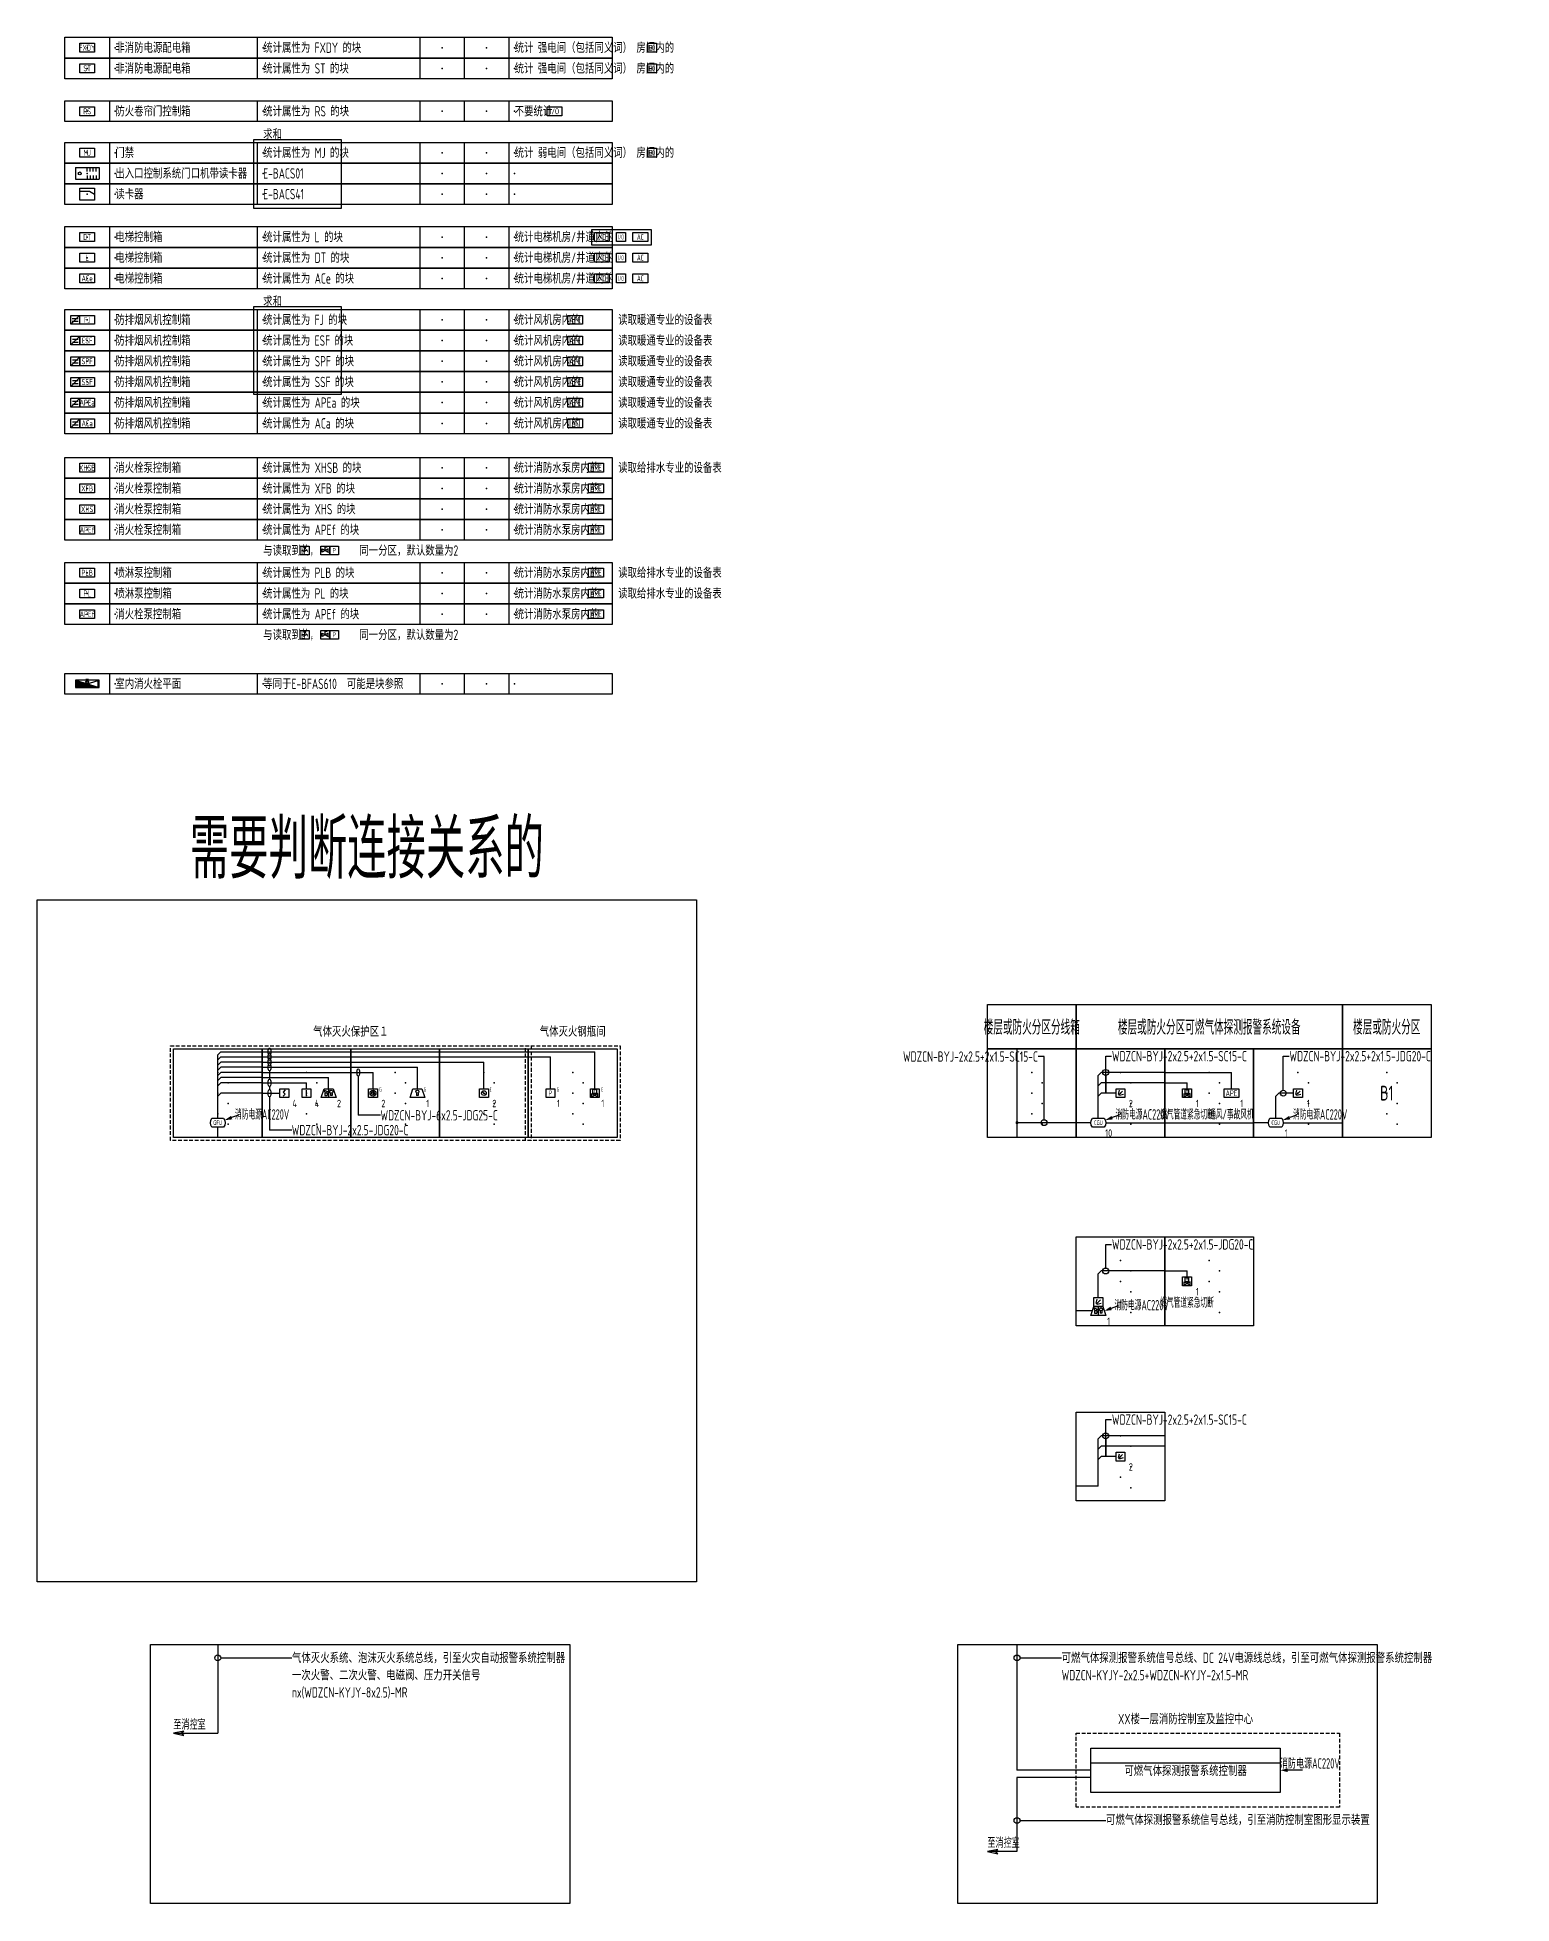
# Model space of a CAD drawing. Header units: millimetres. Extents: x -610917 to 349982, y -134386 to 298175.
# Drawn here: x 79237 to 129080, y 122281 to 185374 of the extents above; entities that cross this region are included whole.
import ezdxf
from ezdxf import colors
from ezdxf.entities.mleader import LeaderData, LeaderLine
from ezdxf.enums import TextEntityAlignment as Align
from ezdxf.math import Vec2, Vec3

# ---------------------------------------------------------------- set-up
doc = ezdxf.new("R2010")
doc.units = ezdxf.units.MM
doc.header["$LTSCALE"] = 500
doc.header["$MEASUREMENT"] = 0
doc.linetypes.add('HIDDEN', pattern=[0.375, 0.25, -0.125])
doc.layers.get('0').update_dxf_attribs({"linetype": 'CONTINUOUS'})
doc.layers.get('DEFPOINTS').update_dxf_attribs({"linetype": 'CONTINUOUS'})
for name, color, linetype in [('E-ACS-DEVC', 3, 'CONTINUOUS'), ('E-FAS-DEVC', 3, 'CONTINUOUS'), ('E-FAS-WIRE', 4, 'CONTINUOUS'), ('E-POWR-EQPM', 3, 'CONTINUOUS'), ('E-REQU-DIMS', 30, 'CONTINUOUS'), ('E-UNIV-DIAG', 2, 'CONTINUOUS'), ('E-UNIV-DIAG2', 2, 'HIDDEN'), ('E-UNIV-EL', 140, 'CONTINUOUS'), ('E-UNIV-NOTE', 6, 'CONTINUOUS'), ('W-FRPT-HYDT', 140, 'CONTINUOUS'), ('说明', 7, 'CONTINUOUS')]:
    doc.layers.add(name, color=color, linetype=linetype)
doc.styles.add('TH-STYLE3', font='tssdeng.shx', dxfattribs={"width": 0.7, "bigfont": 'tssdchn.shx'})

msp = doc.modelspace()

# ---------------------------------------------------------------- texts
at = {"layer": 'E-UNIV-NOTE', "style": 'TH-STYLE3'}
for s, width, p in [('非消防电源配电箱', 0.7, (81872, 185024)), ('统计属性为 FXDY 的块', 0.7, (86872, 185024)), ('统计 强电间（包括同义词） 房间内的', 0.7, (95372, 185024)), ('非消防电源配电箱', 0.7, (81872, 184324)), ('统计属性为 ST 的块', 0.7, (86872, 184324)), ('统计 强电间（包括同义词） 房间内的', 0.7, (95372, 184324)), ('防火卷帘门控制箱', 0.7, (81872, 182874)), ('统计属性为 RS 的块', 0.7, (86872, 182874)), ('不要统计', 0.7, (95372, 182874)), ('门禁', 0.7, (81872, 181474)), ('统计属性为 MJ 的块', 0.7, (86872, 181474)), ('统计 弱电间（包括同义词） 房间内的', 0.7, (95372, 181474)), ('出入口控制系统门口机带读卡器', 0.7, (81872, 180774)), ('E-BACS01', 0.7, (86872, 180774)), ('E-BACS41', 0.7, (86872, 180074)), ('电梯控制箱', 0.7, (81872, 178624)), ('统计属性为 L 的块', 0.7, (86872, 178624)), ('统计电梯机房/井道内的', 0.7, (95372, 178624)), ('电梯控制箱', 0.7, (81872, 177924)), ('统计属性为 DT 的块', 0.7, (86872, 177924)), ('统计电梯机房/井道内的', 0.7, (95372, 177924)), ('电梯控制箱', 0.7, (81872, 177224)), ('统计属性为 ACe 的块', 0.7, (86872, 177224)), ('统计电梯机房/井道内的', 0.7, (95372, 177224)), ('防排烟风机控制箱', 0.7, (81872, 175824)), ('统计属性为 FJ 的块', 0.7, (86872, 175824)), ('统计风机房内的', 0.7, (95372, 175824)), ('读取暖通专业的设备表', 0.7, (98872, 175824)), ('防排烟风机控制箱', 0.7, (81872, 175124)), ('统计属性为 ESF 的块', 0.7, (86872, 175124)), ('统计风机房内的', 0.7, (95372, 175124)), ('读取暖通专业的设备表', 0.7, (98872, 175124)), ('防排烟风机控制箱', 0.7, (81872, 174424)), ('统计属性为 SPF 的块', 0.7, (86872, 174424)), ('统计风机房内的', 0.7, (95372, 174424)), ('读取暖通专业的设备表', 0.7, (98872, 174424)), ('防排烟风机控制箱', 0.7, (81872, 173724)), ('统计属性为 SSF 的块', 0.7, (86872, 173724)), ('统计风机房内的', 0.7, (95372, 173724)), ('读取暖通专业的设备表', 0.7, (98872, 173724)), ('防排烟风机控制箱', 0.7, (81872, 173024)), ('统计属性为 APEa 的块', 0.7, (86872, 173024)), ('统计风机房内的', 0.7, (95372, 173024)), ('读取暖通专业的设备表', 0.7, (98872, 173024)), ('防排烟风机控制箱', 0.7, (81872, 172324)), ('统计属性为 ACa 的块', 0.7, (86872, 172324)), ('统计风机房内的', 0.7, (95372, 172324)), ('读取暖通专业的设备表', 0.7, (98872, 172324)), ('消火栓泵控制箱', 0.7, (81872, 170824)), ('统计属性为 XHSB 的块', 0.7, (86872, 170824)), ('统计消防水泵房内的', 0.7, (95372, 170824)), ('读取给排水专业的设备表', 0.7, (98872, 170824)), ('消火栓泵控制箱', 0.7, (81872, 170124)), ('统计属性为 XFB 的块', 0.7, (86872, 170124)), ('统计消防水泵房内的', 0.7, (95372, 170124)), ('消火栓泵控制箱', 0.7, (81872, 169424)), ('统计属性为 XHS 的块', 0.7, (86872, 169424)), ('统计消防水泵房内的', 0.7, (95372, 169424)), ('消火栓泵控制箱', 0.7, (81872, 168724)), ('统计属性为 APEf 的块', 0.7, (86872, 168724)), ('统计消防水泵房内的', 0.7, (95372, 168724)), ('与读取到的    、     同一分区，默认数量为2', 0.7, (86872, 168024)), ('喷淋泵控制箱', 0.7, (81872, 167274)), ('统计属性为 PLB 的块', 0.7, (86872, 167274)), ('统计消防水泵房内的', 0.7, (95372, 167274)), ('读取给排水专业的设备表', 0.7, (98872, 167274)), ('喷淋泵控制箱', 0.7, (81872, 166574)), ('统计属性为 PL 的块', 0.7, (86872, 166574)), ('统计消防水泵房内的', 0.7, (95372, 166574)), ('读取给排水专业的设备表', 0.7, (98872, 166574)), ('消火栓泵控制箱', 0.7, (81872, 165874)), ('统计属性为 APEf 的块', 0.7, (86872, 165874)), ('统计消防水泵房内的', 0.7, (95372, 165874)), ('与读取到的    、     同一分区，默认数量为2', 0.7, (86872, 165174)), ('室内消火栓平面', 0.7, (81872, 163518)), ('等同于E-BFAS610', 0.7, (86872, 163518)), ('可能是块参照', 0.7, (89700, 163518)), ('WDZCN-BYJ-6x2.5-JDG25-C', 0.7, (90836, 148932)), ('WDZCN-BYJ-2x2.5-JDG20-C', 0.7, (87836, 148432)), ('至消控室', 0.6, (83836, 128341)), ('至消控室', 0.6, (111356, 124341))]:
    msp.add_text(s, height=350, dxfattribs=dict(at, width=width)).set_placement(p, align=Align.MIDDLE_LEFT)
at = {"layer": 'E-UNIV-NOTE', "linetype": 'Continuous', "style": 'TH-STYLE3', "width": 0.7}
msp.add_text('读卡器', height=350, dxfattribs=at).set_placement((81872, 180074), align=Align.MIDDLE_LEFT)
at = {"layer": 'E-UNIV-NOTE', "style": 'TH-STYLE3'}
for s, height, width, p in [('需要判断连接关系的', 2000, 0.7, (90380, 158037)), ('楼层或防火分区分线箱', 500, 0.5, (112856, 151932)), ('楼层或防火分区可燃气体探测报警系统设备', 500, 0.5, (118856, 151932)), ('楼层或防火分区', 500, 0.5, (124856, 151932)), ('B1', 500, 0.7, (124856, 149682)), ('消防电源AC220V', 350, 0.5, (86836, 148982)), ('4', 250, 0.7, (87936, 149332)), ('4', 250, 0.7, (88686, 149332)), ('2', 250, 0.7, (89436, 149332)), ('2', 250, 0.7, (90936, 149332)), ('1', 250, 0.7, (92436, 149332)), ('2', 250, 0.7, (94686, 149332)), ('1', 250, 0.7, (96855, 149332)), ('1', 250, 0.7, (98355, 149332)), ('消防电源AC220V', 350, 0.5, (116606, 148982)), ('2', 250, 0.7, (116206, 149332)), ('燃气管道紧急切断', 350, 0.5, (118106, 148982)), ('1', 250, 0.7, (118456, 149332)), ('通风/事故风机', 350, 0.5, (119606, 148982)), ('1', 250, 0.7, (119956, 149332)), ('消防电源AC220V', 350, 0.5, (122606, 148982)), ('1', 250, 0.7, (122206, 149332)), ('10', 250, 0.7, (115456, 148332)), ('1', 250, 0.7, (121456, 148332)), ('消防电源AC220V', 350, 0.5, (116571, 142534)), ('燃气管道紧急切断', 350, 0.5, (118106, 142619)), ('1', 250, 0.7, (118456, 142969)), ('1', 250, 0.7, (115456, 141969)), ('2', 250, 0.7, (116206, 137044)), ('可燃气体探测报警系统控制器', 350, 0.7, (118056, 126791)), ('消防电源AC220V', 350, 0.6, (122256, 127041))]:
    msp.add_text(s, height=height, dxfattribs=dict(at, width=width)).set_placement(p, align=Align.MIDDLE)
at = {"layer": 'E-UNIV-NOTE', "style": 'TH-STYLE3', "width": 0.7}
for s, p in [('气体灭火保护区１', (89836, 151782)), ('气体灭火钢瓶间', (97336, 151782)), ('XX楼一层消防控制室及监控中心', (118056, 128541))]:
    msp.add_text(s, height=350, rotation=360, dxfattribs=at).set_placement(p, align=Align.MIDDLE)
at = {"layer": '说明', "color": 1, "style": 'TH-STYLE3', "width": 0.7}
for p in [(86872, 182094), (86872, 176444)]:
    msp.add_text('求和', height=350, dxfattribs=at).set_placement(p, align=Align.MIDDLE_LEFT)

# ---------------------------------------------------------------- blocks, each defined once
blk = doc.blocks.new('_DotBlank')
at = {"color": 0, "linetype": 'ByBlock', "lineweight": -2}
blk.add_line((-0.5, 0), (-1, 0), dxfattribs=at)
blk.add_circle((0, 0), 0.5, dxfattribs=at)
blk = doc.blocks.new('E-ES01')
blk.add_lwpolyline([(0, 3000), (3000, 3000), (3000, 0), (0, 0)], close=True)
for p in [(1500, 2200), (1500, 1500), (1850, 1850), (1500, 800), (1850, 1150), (1850, 450)]:
    blk.add_point(p)
blk = doc.blocks.new('E-BFAS110')
blk.add_lwpolyline([(-1.5, -1.5), (-1.5, 1.5), (1.5, 1.5), (1.5, -1.5)], close=True)
at = {"layer": 'E-UNIV-EL'}
blk.add_lwpolyline([(0.35, 1.06), (-0.35, 0.35), (0.35, -0.35), (-0.35, -1.06)], dxfattribs=at)
blk = doc.blocks.new('E-BFAS120')
blk.add_lwpolyline([(-1.5, -1.5), (-1.5, 1.5), (1.5, 1.5), (1.5, -1.5)], close=True)
at = {"layer": 'E-UNIV-EL'}
blk.add_line((0, -1), (0, 1), dxfattribs=at)
at = {"layer": 'E-UNIV-EL', "const_width": 0.25}
blk.add_lwpolyline([(-0.125, -0.75, 1), (0.125, -0.75, 1)], format="xyb", close=True, dxfattribs=at)
blk = doc.blocks.new('E-BGFS110')
blk.add_lwpolyline([(-2, 1.5), (2, 1.5, -0.333333), (2, -1.5), (-2, -1.5, -0.333333)], format="xyb", close=True)
at = {"layer": 'E-UNIV-EL', "style": 'TH-STYLE3', "width": 0.7}
blk.add_attdef('F', text='', height=1.5, dxfattribs=at).set_placement((0, 0), align=Align.MIDDLE)
blk = doc.blocks.new('E-BGFS210')
blk.add_lwpolyline([(-1.5, -1.5), (-1.5, 1.5), (1.5, 1.5), (1.5, -1.5)], close=True)
at = {"layer": 'E-UNIV-EL'}
blk.add_line((0, 0.625), (0, -0.625), dxfattribs=at)
for radius in [1, 0.5]:
    blk.add_circle((0, 0), radius, dxfattribs=at)
at = {"layer": 'E-UNIV-EL', "style": 'TH-STYLE3', "width": 0.5}
blk.add_attdef('F', text='', height=1.5, dxfattribs=at).set_placement((2.5, 1.25), align=Align.MIDDLE)
blk = doc.blocks.new('E-BGFS220')
blk.add_lwpolyline([(-1.5, -1.5), (-1.5, 1.5), (1.5, 1.5), (1.5, -1.5)], close=True)
at = {"layer": 'E-UNIV-EL', "style": 'TH-STYLE3'}
for height, width, p in [(1.7, 0.7, (0, 0)), (1.5, 0.5, (2.5, 1.25))]:
    blk.add_attdef('F', text='', height=height, dxfattribs=dict(at, width=width)).set_placement(p, align=Align.MIDDLE)
blk = doc.blocks.new('E-BFAS330')
blk.add_lwpolyline([(-2.5, -1.5), (-1.5, 1.5), (1.5, 1.5), (2.5, -1.5)], close=True)
at = {"layer": 'E-UNIV-EL'}
for p, q in [((-1.56, 1), (-0.24, 0.6)), ((-1.1, 0), (-1.56, 1)), ((-0.5, 0), (-1.3, 0)), ((-1.3, 0), (-1.3, -0.8)), ((-0.7, 0), (-0.24, 0.6)), ((-0.5, 0), (-0.5, -0.8)), ((0, 1.5), (0, -1.5)), ((0.6, 0.1), (0.6, -0.8)), ((1.2, 0.1), (1.2, -0.8)), ((-1.3, -0.8), (-0.5, -0.8)), ((1.2, -0.8), (0.6, -0.8))]:
    blk.add_line(p, q, dxfattribs=at)
blk.add_circle((0.9, 0.5), 0.5, dxfattribs=at)
blk = doc.blocks.new('E-BGFS310')
blk.add_lwpolyline([(-2.5, -1.5), (-1.5, 1.5), (1.5, 1.5), (2.5, -1.5)], close=True)
at = {"layer": 'E-UNIV-EL'}
for p, q in [((-0.3, 0.1), (-0.3, -0.8)), ((0.3, 0.1), (0.3, -0.8)), ((0.3, -0.8), (-0.3, -0.8))]:
    blk.add_line(p, q, dxfattribs=at)
blk.add_circle((0, 0.5), 0.5, dxfattribs=at)
at = {"layer": 'E-UNIV-EL', "style": 'TH-STYLE3', "width": 0.5}
blk.add_attdef('F', text='', height=1.5, dxfattribs=at).set_placement((2.5, 1.25), align=Align.MIDDLE)
blk = doc.blocks.new('E-BFAS730')
blk.add_lwpolyline([(-1.5, -1.5), (-1.5, 1.5), (1.5, 1.5), (1.5, -1.5)], close=True)
at = {"layer": 'E-UNIV-EL'}
blk.add_line((-0.71, 0.71), (0.71, -0.71), dxfattribs=at)
blk.add_circle((0, 0), 0.8, dxfattribs=at)
at = {"layer": 'E-UNIV-EL', "style": 'TH-STYLE3', "width": 0.5}
blk.add_attdef('F', text='', height=1.5, dxfattribs=at).set_placement((2.25, 1.25), align=Align.MIDDLE)
blk = doc.blocks.new('E-BGFS410')
blk.add_lwpolyline([(-1.5, -1.5), (-1.5, 1.5), (1.5, 1.5), (1.5, -1.5)], close=True)
at = {"layer": 'E-UNIV-EL'}
for p, q in [((-0.65, 1.3), (0.65, 1.3)), ((-0.65, 0), (-0.65, 1.3)), ((-0.65, 0), (0.65, 0)), ((0, 0), (0, -0.7)), ((0.65, 0), (0.65, 1.3))]:
    blk.add_line(p, q, dxfattribs=at)
blk.add_lwpolyline([(1, -1.28), (1, -0.12), (-1, -1.28), (-1, -0.12)], close=True, dxfattribs=at)
at = {"layer": 'E-UNIV-EL', "style": 'TH-STYLE3'}
for height, width, p in [(1, 0.7, (0, 0.65)), (1.5, 0.5, (2.5, 1.25))]:
    blk.add_attdef('F', text='', height=height, dxfattribs=dict(at, width=width)).set_placement(p, align=Align.MIDDLE)
blk = doc.blocks.new('E-BKTS2')
for p, q in [((0, 0), (185, 0)), ((0, -7), (0, 0)), ((185, 0), (185, -7)), ((185, -7), (0, -7))]:
    blk.add_line(p, q)
at = {"linetype": 'Continuous'}
for p, q in [((15, 0), (15, -7)), ((65, 0), (65, -7)), ((120, 0), (120, -7)), ((135, 0), (135, -7)), ((150, 0), (150, -7))]:
    blk.add_line(p, q, dxfattribs=at)
for p in [(7.5, -3.5), (17, -3.5), (67, -3.5), (127.5, -3.5), (142.5, -3.5), (152, -3.5)]:
    blk.add_point(p, dxfattribs=at)
blk = doc.blocks.new('E-BFAS810')
blk.add_lwpolyline([(-2.5, -1.5), (-2.5, 1.5), (2.5, 1.5), (2.5, -1.5)], close=True)
at = {"layer": 'E-UNIV-EL', "style": 'TH-STYLE3', "width": 0.7}
blk.add_attdef('BOX', text='', height=2, dxfattribs=at).set_placement((0, 0), align=Align.MIDDLE)
blk = doc.blocks.new('E-BDB004')
blk.add_lwpolyline([(-2.5, -1.5), (-2.5, 1.5), (2.5, 1.5), (2.5, -1.5)], close=True)
at = {"layer": 'E-UNIV-EL', "style": 'TH-STYLE3', "width": 0.7}
blk.add_attdef('BOX', text='', height=2, dxfattribs=at).set_placement((0, 0), align=Align.MIDDLE)
blk = doc.blocks.new('E-BFAS520')
blk.add_lwpolyline([(-1.5, -1.5), (-1.5, 1.5), (1.5, 1.5), (1.5, -1.5)], close=True)
at = {"layer": 'E-UNIV-EL', "style": 'TH-STYLE3', "width": 0.5}
blk.add_attdef('F', text='', height=1.7, dxfattribs=at).set_placement((0, 0), align=Align.MIDDLE)
blk = doc.blocks.new('E-BFAS011')
blk.add_lwpolyline([(-2.5, -1.5), (-2.5, 1.5), (2.5, 1.5), (2.5, -1.5)], close=True)
at = {"layer": 'E-UNIV-EL', "style": 'TH-STYLE3', "width": 0.7}
blk.add_attdef('F', text='', height=2, dxfattribs=at).set_placement((0, 0), align=Align.MIDDLE)
blk = doc.blocks.new('E-BDB012')
blk.add_lwpolyline([(-2.5, -1.5), (-2.5, 1.5), (2.5, 1.5), (2.5, -1.5)], close=True)
at = {"layer": 'E-UNIV-EL', "style": 'TH-STYLE3', "width": 0.6}
blk.add_attdef('BOX', text='', height=2, dxfattribs=at).set_placement((0, 0), align=Align.MIDDLE)
blk = doc.blocks.new('E-BFAS630-2')
blk.add_lwpolyline([(-1.5, -1.51), (-1.5, 1.49), (1.5, 1.49), (1.5, -1.51)], close=True)
at = {"layer": 'E-UNIV-EL'}
for p, q in [((0, 0.7), (0, 0.5)), ((0, 0.4), (0, 0.25)), ((0, 0.15), (0, 0)), ((0.2, 1.07), (0.45, 1.07)), ((-1, -0.01), (-0.5, -0.01)), ((0, -0.1), (0, -0.3))]:
    blk.add_line(p, q, dxfattribs=at)
blk.add_lwpolyline([(0, 1.45, -0.533333), (0, 0.7, -0.533333)], format="xyb", close=True, dxfattribs=at)
blk.add_lwpolyline([(1, -0.01), (0.5, -0.01), (-0.5, -0.59)], dxfattribs=at)
at = {"layer": 'E-UNIV-EL', "style": 'TH-STYLE3', "width": 0.5}
blk.add_attdef('F', text='', height=1.5, dxfattribs=at).set_placement((2.5, -1.26), align=Align.MIDDLE)
blk = doc.blocks.new('E-BFAS620')
blk.add_lwpolyline([(-1.5, -1.5), (-1.5, 1.5), (1.5, 1.5), (1.5, -1.5)], close=True)
at = {"layer": 'E-UNIV-EL', "style": 'TH-STYLE3', "width": 0.7}
blk.add_attdef('F', text='', height=1.7, dxfattribs=at).set_placement((0, 0), align=Align.MIDDLE)
blk = doc.blocks.new('E-BFAS621-2')
blk.add_lwpolyline([(-1.5, -1.5), (-1.5, 1.5), (1.5, 1.5), (1.5, -1.5)], close=True)
at = {"layer": 'E-UNIV-EL'}
for p in [(0, 0), (0.58, 1.15)]:
    blk.add_line(p, (0, 1.15), dxfattribs=at)
blk.add_lwpolyline([(1, -0.58), (1, 0.58), (-1, -0.58), (-1, 0.58)], close=True, dxfattribs=at)
blk = doc.blocks.new('E-BFAS522')
blk.add_lwpolyline([(-1.5, -1.5), (-1.5, 1.5), (1.5, 1.5), (1.5, -1.5)], close=True)
at = {"layer": 'E-UNIV-EL'}
for p, q in [((-1.5, -1.5), (1.5, 1.5)), ((-1, 0.5), (1, 0.5)), ((-1, -0.5), (1, -0.5))]:
    blk.add_line(p, q, dxfattribs=at)
blk = doc.blocks.new('*U496')
blk.add_hatch(color=256).paths.add_polyline_path([(0, 0), (750, 0), (0, 240)])
for p, q in [((0, 240), (0, 0)), ((750, 240), (0, 240)), ((0, 0), (750, 0)), ((325, 277), (425, 277)), ((375, 190), (375, 277)), ((750, 0), (750, 240))]:
    blk.add_line(p, q)
blk.add_circle((375, 190), 50)
at = {"layer": 'DEFPOINTS', "color": 231}
for p, q in [((-25, 240), (-25, 0)), ((775, 240), (-25, 240)), ((-25, 240), (775, 0)), ((-25, 0), (775, 240)), ((-25, 0), (775, 0)), ((775, 0), (775, 240))]:
    blk.add_line(p, q, dxfattribs=at)
blk = doc.blocks.new('E-BACS01')
for p, q in [((-4, 2), (-4, -2)), ((-4, 2), (4, 2)), ((4, 2), (4, -2)), ((-4, -2), (4, -2))]:
    blk.add_line(p, q)
at = {"layer": 'E-UNIV-EL'}
for p, q in [((0, 1), (0, 2)), ((0, 0.67), (0, 2)), ((1, 0.67), (1, 2)), ((2, 0.67), (2, 2)), ((3, 0.67), (3, 2)), ((0, -0.67), (0, -2)), ((0, -1), (0, -2)), ((1, -0.67), (1, -2)), ((2, -0.67), (2, -2)), ((3, -0.67), (3, -2))]:
    blk.add_line(p, q, dxfattribs=at)
blk.add_circle((-2.5, 0), 0.5, dxfattribs=at)
blk = doc.blocks.new('E-BACS41')
blk.add_lwpolyline([(-2.5, 2), (2.5, 2), (2.5, -2), (-2.5, -2)], close=True)
at = {"layer": 'E-UNIV-EL'}
for p, q in [((-2.5, 1), (0.77, 1)), ((0.77, 1), (2.5, 0))]:
    blk.add_line(p, q, dxfattribs=at)
blk = doc.blocks.new('E-BCGS110')
blk.add_lwpolyline([(-2, 1.5), (2, 1.5, -0.333333), (2, -1.5), (-2, -1.5, -0.333333)], format="xyb", close=True)
at = {"layer": 'E-UNIV-EL', "style": 'TH-STYLE3', "width": 0.7}
blk.add_attdef('F', text='', height=1.5, dxfattribs=at).set_placement((0, 0), align=Align.MIDDLE)
blk = doc.blocks.new('E-BCGS210')
blk.add_lwpolyline([(-1.5, -1.5), (-1.5, 1.5), (1.5, 1.5), (1.5, -1.5)], close=True)
at = {"layer": 'E-UNIV-EL'}
for p, q in [((-0.71, -0.35), (-0.35, 0.97)), ((-0.71, -0.71), (0.71, 0.71)), ((-0.35, -0.71), (0.97, -0.35))]:
    blk.add_line(p, q, dxfattribs=at)
at = {"layer": 'E-UNIV-EL', "const_width": 0.25}
blk.add_lwpolyline([(-0.62, -0.44, 1), (-0.44, -0.62, 1)], format="xyb", close=True, dxfattribs=at)
blk = doc.blocks.new('E-BFAS621-3')
blk.add_lwpolyline([(-1.5, -1.5), (-1.5, 1.5), (1.5, 1.5), (1.5, -1.5)], close=True)
at = {"layer": 'E-UNIV-EL'}
for p, q in [((-0.65, 1.3), (0.65, 1.3)), ((-0.65, 0), (-0.65, 1.3)), ((-0.65, 0), (0.65, 0)), ((0, 0), (0, -0.7)), ((0.65, 0), (0.65, 1.3))]:
    blk.add_line(p, q, dxfattribs=at)
blk.add_lwpolyline([(1, -1.28), (1, -0.12), (-1, -1.28), (-1, -0.12)], close=True, dxfattribs=at)
at = {"layer": 'E-UNIV-EL', "style": 'TH-STYLE3', "width": 0.7}
blk.add_attdef('F', text='', height=1, dxfattribs=at).set_placement((0, 0.65), align=Align.MIDDLE)
blk = doc.blocks.new('E-BCGS215')
for points in [[(-2.5, -3), (-1.5, 0), (1.5, 0), (2.5, -3)], [(-1.5, 0), (-1.5, 3), (1.5, 3), (1.5, 0)]]:
    blk.add_lwpolyline(points, close=True)
at = {"layer": 'E-UNIV-EL'}
for p, q in [((-0.71, 1.15), (-0.35, 2.47)), ((-0.71, 0.79), (0.71, 2.21)), ((-0.35, 0.79), (0.97, 1.15)), ((0, 0), (0, -3)), ((-1.56, -0.5), (-0.24, -0.9)), ((-1.1, -1.5), (-1.56, -0.5)), ((-0.5, -1.5), (-1.3, -1.5)), ((-1.3, -1.5), (-1.3, -2.3)), ((-1.3, -2.3), (-0.5, -2.3)), ((-0.7, -1.5), (-0.24, -0.9)), ((-0.5, -1.5), (-0.5, -2.3)), ((0.6, -1.4), (0.6, -2.3)), ((1.2, -2.3), (0.6, -2.3)), ((1.2, -1.4), (1.2, -2.3))]:
    blk.add_line(p, q, dxfattribs=at)
at = {"layer": 'E-UNIV-EL', "const_width": 0.25}
blk.add_lwpolyline([(-0.62, 1.06, 1), (-0.44, 0.88, 1)], format="xyb", close=True, dxfattribs=at)
at = {"layer": 'E-UNIV-EL'}
blk.add_circle((0.9, -1), 0.5, dxfattribs=at)

# ---------------------------------------------------------------- linework, layer by layer
at = {"layer": 'E-FAS-DEVC'}
for p, q in [((86041, 148939), (85806, 148853)), ((115811, 148939), (115576, 148853)), ((121811, 148939), (121576, 148853)), ((115776, 142490), (115541, 142405)), ((114856, 127041), (121256, 127041)), ((122006, 126791), (121506, 126791))]:
    msp.add_line(p, q, dxfattribs=at)
for points in [[(85806, 148853, 125, 0, 0), (85571, 148768, 0, 0, 0)], [(115576, 148853, 125, 0, 0), (115341, 148768, 0, 0, 0)], [(121576, 148853, 125, 0, 0), (121341, 148768, 0, 0, 0)], [(115541, 142405, 125, 0, 0), (115306, 142319, 0, 0, 0)], [(121506, 126791, 125, 0, 0), (121256, 126791, 0, 0, 0)]]:
    msp.add_lwpolyline(points, format="xyseb", dxfattribs=at)
msp.add_lwpolyline([(114856, 126041), (114856, 127541), (121256, 127541), (121256, 126041)], close=True, dxfattribs=at)
at = {"layer": 'E-FAS-WIRE'}
for p, q in [((85336, 150982), (85436, 151082)), ((85336, 149582), (85336, 150982)), ((85336, 150807), (85436, 150907)), ((85436, 151082), (86836, 151082)), ((85436, 150907), (86836, 150907)), ((86836, 151082), (89836, 151082)), ((86836, 150907), (89836, 150907)), ((89836, 151082), (92836, 151082)), ((89836, 150907), (92836, 150907)), ((92836, 151082), (95836, 151082)), ((92836, 150907), (95836, 150907)), ((95836, 151082), (98086, 151082)), ((95836, 150907), (96586, 150907)), ((96586, 149832), (96586, 150907)), ((98086, 149832), (98086, 151082)), ((112356, 151182), (112356, 148182)), ((85336, 150632), (85436, 150732)), ((85336, 150457), (85436, 150557)), ((85336, 150282), (85436, 150382)), ((85336, 150107), (85436, 150207)), ((86836, 150732), (85436, 150732)), ((86836, 150557), (85436, 150557)), ((86836, 150382), (85436, 150382)), ((86836, 150207), (85436, 150207)), ((86836, 150732), (89836, 150732)), ((86836, 150557), (89836, 150557)), ((86836, 150382), (89836, 150382)), ((86836, 150207), (89086, 150207)), ((89086, 149832), (89086, 150207)), ((89836, 150732), (92836, 150732)), ((89836, 150557), (92086, 150557)), ((89836, 150382), (90586, 150382)), ((90586, 149832), (90586, 150382)), ((92086, 149832), (92086, 150557)), ((92836, 150732), (94336, 150732)), ((94336, 149832), (94336, 150732)), ((115206, 150382), (115106, 150282)), ((115106, 149582), (115106, 150282)), ((117356, 150382), (115206, 150382)), ((117356, 150382), (119606, 150382)), ((119606, 149832), (119606, 150382)), ((85336, 149932), (85436, 150032)), ((85336, 149582), (85436, 149682)), ((85336, 148832), (85336, 149582)), ((86836, 150032), (85436, 150032)), ((86836, 149682), (85436, 149682)), ((86836, 150032), (88336, 150032)), ((86836, 149682), (87436, 149682)), ((88336, 149832), (88336, 150032)), ((115106, 149932), (115206, 150032)), ((115106, 149582), (115206, 149682)), ((115106, 148832), (115106, 149582)), ((117356, 150032), (115206, 150032)), ((115706, 149682), (115206, 149682)), ((117356, 150032), (118106, 150032)), ((118106, 149832), (118106, 150032)), ((121106, 149582), (121206, 149682)), ((121106, 148832), (121106, 149582)), ((121706, 149682), (121206, 149682)), ((85336, 148182), (85336, 148532)), ((114356, 148682), (112356, 148682)), ((114856, 148682), (114356, 148682)), ((115356, 148682), (117356, 148682)), ((117356, 148682), (120356, 148682)), ((120856, 148682), (120356, 148682)), ((121356, 148682), (123356, 148682)), ((115106, 143569), (115206, 143669)), ((115106, 142769), (115106, 143569)), ((117356, 143669), (115206, 143669)), ((117356, 143669), (118106, 143669)), ((118106, 143469), (118106, 143669)), ((114906, 142319), (114356, 142319)), ((115206, 138094), (115106, 137994)), ((115106, 137294), (115106, 137994)), ((115106, 137644), (115206, 137744)), ((117356, 138094), (115206, 138094)), ((117356, 137744), (115206, 137744)), ((115106, 137294), (115206, 137394)), ((115106, 136394), (115106, 137294)), ((115706, 137394), (115206, 137394)), ((115106, 136394), (114356, 136394)), ((85336, 131041), (85336, 128041)), ((112356, 131041), (112356, 126791)), ((83836, 128041), (85336, 128041)), ((114856, 126791), (112356, 126791)), ((114856, 126541), (112356, 126541)), ((112356, 126541), (112356, 124041)), ((112356, 124041), (111356, 124041))]:
    msp.add_line(p, q, dxfattribs=at)
at = {"layer": 'E-FAS-WIRE', "const_width": 50}
msp.add_lwpolyline([(112331, 148682, 1), (112381, 148682, 1)], format="xyb", close=True, dxfattribs=at)
at = {"layer": 'E-FAS-WIRE'}
for points in [[(83836, 128041), (84189, 127966), (84089, 128041), (84189, 128116), (83836, 128041)], [(111356, 124041), (111709, 123966), (111609, 124041), (111709, 124116), (111356, 124041)]]:
    msp.add_lwpolyline(points, dxfattribs=at)
at = {"layer": 'E-UNIV-DIAG'}
for points in [[(111356, 152682), (114356, 152682), (114356, 151182), (111356, 151182)], [(114356, 152682), (123356, 152682), (123356, 151182), (114356, 151182)], [(123356, 152682), (126356, 152682), (126356, 151182), (123356, 151182)]]:
    msp.add_lwpolyline(points, close=True, dxfattribs=at)
at = {"layer": 'E-UNIV-DIAG2'}
for points in [[(83736, 148082), (83736, 151282), (95936, 151282), (95936, 148082)], [(95736, 148082), (95736, 151282), (98936, 151282), (98936, 148082)], [(114356, 125541), (114356, 128041), (123256, 128041), (123256, 125541)]]:
    msp.add_lwpolyline(points, close=True, dxfattribs=at)
at = {"layer": 'E-UNIV-NOTE'}
for p, q in [((115356, 150507), (115356, 150932)), ((87086, 150432), (87086, 150157)), ((90086, 150257), (90086, 148932)), ((87086, 149907), (87086, 149807)), ((87086, 149557), (87086, 148432)), ((90836, 148932), (90086, 148932)), ((87836, 148432), (87086, 148432))]:
    msp.add_line(p, q, dxfattribs=at)
for centre in [(87086, 151082), (87086, 150907), (87086, 150732), (87086, 150557), (90086, 150382), (87086, 150032), (87086, 149682)]:
    msp.add_ellipse(centre, major_axis=(0, -125), ratio=0.35, dxfattribs=at)
at = {"layer": '说明', "color": 1}
for points in [[(86561, 181919), (89511, 181919), (89511, 179582), (86561, 179582)], [(86561, 176269), (89511, 176269), (89511, 173301), (86561, 173301)]]:
    msp.add_lwpolyline(points, close=True, dxfattribs=at)
at = {"layer": '说明'}
for points in [[(97985, 178880), (99992, 178880), (99992, 178350), (97985, 178350)], [(79237, 156215), (101522, 156215), (101522, 133156), (79237, 133156)], [(83064, 131041), (97239, 131041), (97239, 122281), (83064, 122281)], [(110359, 131041), (124535, 131041), (124535, 122281), (110359, 122281)]]:
    msp.add_lwpolyline(points, close=True, dxfattribs=at)

# ---------------------------------------------------------------- block references
at = {"layer": 'E-ACS-DEVC', "xscale": 100, "yscale": 100, "zscale": 100}
for name, p in [('E-BACS01', (80922, 180774)), ('E-BACS41', (80922, 180074))]:
    msp.add_blockref(name, p, dxfattribs=at)
at = {"layer": 'E-FAS-DEVC', "xscale": 100, "yscale": 100, "zscale": 100}
for name, p, values in [('E-BFAS810', (80922, 185024), {'BOX': 'FXDY'}), ('E-BFAS520', (100022, 185024), {'F': 'I/O'}), ('E-BFAS810', (80922, 184324), {'BOX': 'ST'}), ('E-BFAS520', (100022, 184324), {'F': 'I/O'}), ('E-BFAS810', (80922, 182874), {'BOX': 'RS'}), ('E-BFAS011', (96722, 182874), {'F': 'I/O'}), ('E-BFAS810', (80922, 181474), {'BOX': 'MJ'}), ('E-BFAS520', (100022, 181474), {'F': 'I/O'}), ('E-BFAS810', (80922, 178624), {'BOX': 'DT'}), ('E-BFAS011', (98322, 178624), {'F': 'I/O'}), ('E-BFAS520', (98972, 178624), {'F': 'I/O'}), ('E-BFAS810', (80922, 177924), {'BOX': 'L'}), ('E-BFAS011', (98322, 177924), {'F': 'I/O'}), ('E-BFAS520', (98972, 177924), {'F': 'I/O'}), ('E-BFAS810', (80922, 177224), {'BOX': 'ACe'}), ('E-BFAS011', (98322, 177224), {'F': 'I/O'}), ('E-BFAS520', (98972, 177224), {'F': 'I/O'}), ('E-BFAS810', (80922, 175824), {'BOX': 'FJ'}), ('E-BFAS810', (80922, 175124), {'BOX': 'ESF'}), ('E-BFAS810', (80922, 174424), {'BOX': 'SPF'}), ('E-BFAS810', (80922, 173724), {'BOX': 'SSF'}), ('E-BFAS810', (80922, 173024), {'BOX': 'APEa'}), ('E-BFAS810', (80922, 172324), {'BOX': 'ACa'}), ('E-BFAS810', (80922, 170824), {'BOX': 'XHSB'}), ('E-BFAS810', (80922, 170124), {'BOX': 'XFB'}), ('E-BFAS810', (80922, 169424), {'BOX': 'XHS'}), ('E-BFAS810', (80922, 168724), {'BOX': 'APEf'}), ('E-BFAS630-2', (88272, 168025), {'F': 'F'}), ('E-BFAS620', (89272, 168024), {'F': 'P'}), ('E-BFAS810', (80922, 167274), {'BOX': 'PLB'}), ('E-BFAS810', (80922, 166574), {'BOX': 'PL'}), ('E-BFAS810', (80922, 165874), {'BOX': 'APEf'}), ('E-BFAS630-2', (88272, 165175), {'F': 'F'}), ('E-BFAS620', (89272, 165174), {'F': 'P'}), ('E-BGFS210', (90586, 149682), {'F': 'G'}), ('E-BGFS310', (92086, 149682), {'F': 'G'}), ('E-BFAS730', (94336, 149682), {'F': 'E'}), ('E-BGFS110', (85336, 148682), {'F': 'GFU'}), ('E-BCGS110', (115106, 148682), {'F': 'CGU'}), ('E-BCGS110', (121106, 148682), {'F': 'CGU'})]:
    msp.add_blockref(name, p, dxfattribs=at).add_auto_attribs(values)
for name, p in [('E-BFAS522', (80515, 175824)), ('E-BFAS522', (80522, 175124)), ('E-BFAS522', (80522, 174424)), ('E-BFAS522', (80522, 173724)), ('E-BFAS522', (80522, 173024)), ('E-BFAS522', (80522, 172324)), ('E-BFAS621-2', (88972, 168024)), ('E-BFAS621-2', (88972, 165174)), ('E-BFAS110', (87586, 149682)), ('E-BFAS120', (88336, 149682)), ('E-BFAS330', (89086, 149682)), ('E-BCGS210', (115856, 149682)), ('E-BCGS210', (121856, 149682)), ('E-BCGS215', (115106, 142469)), ('E-BCGS210', (115856, 137394))]:
    msp.add_blockref(name, p, dxfattribs=at)
at = {"layer": 'E-FAS-DEVC'}
ref = msp.add_blockref('E-BGFS220', (96586, 149682), dxfattribs=dict(at, xscale=100, yscale=100, zscale=100))
ref.add_attrib('F', 'G', dxfattribs={"layer": 'E-UNIV-EL', "height": 150, "style": 'TH-STYLE3', "width": 0.5}).set_placement((96836, 149807), align=Align.MIDDLE)
ref.add_attrib('F', 'P', dxfattribs={"layer": 'E-UNIV-EL', "height": 170, "style": 'TH-STYLE3', "width": 0.7}).set_placement((96586, 149682), align=Align.MIDDLE)
ref = msp.add_blockref('E-BGFS410', (98086, 149682), dxfattribs=dict(at, xscale=100, yscale=100, zscale=100))
ref.add_attrib('F', 'M', dxfattribs={"layer": 'E-UNIV-EL', "height": 100, "style": 'TH-STYLE3', "width": 0.7}).set_placement((98086, 149747), align=Align.MIDDLE)
ref.add_attrib('F', 'G', dxfattribs={"layer": 'E-UNIV-EL', "height": 150, "style": 'TH-STYLE3', "width": 0.5}).set_placement((98336, 149807), align=Align.MIDDLE)
ref = msp.add_blockref('E-BFAS621-3', (118106, 149682), dxfattribs=dict(at, xscale=100, yscale=100, zscale=100))
ref.add_attrib('F', 'M', dxfattribs={"layer": 'E-UNIV-EL', "height": 100, "style": 'TH-STYLE3', "width": 0.7}).set_placement((118106, 149757), align=Align.MIDDLE)
ref = msp.add_blockref('E-BFAS621-3', (118106, 143319), dxfattribs=dict(at, xscale=100, yscale=100, zscale=100))
ref.add_attrib('F', 'M', dxfattribs={"layer": 'E-UNIV-EL', "height": 100, "style": 'TH-STYLE3', "width": 0.7}).set_placement((118106, 143394), align=Align.MIDDLE)
at = {"layer": 'E-POWR-EQPM', "xscale": 100, "yscale": 100, "zscale": 100}
for name, p, values in [('E-BDB012', (99622, 178624), {'BOX': 'AC'}), ('E-BDB012', (99622, 177924), {'BOX': 'AC'}), ('E-BDB012', (99622, 177224), {'BOX': 'AC'}), ('E-BDB004', (97422, 175824), {'BOX': 'APE'}), ('E-BDB004', (97422, 175124), {'BOX': 'APE'}), ('E-BDB004', (97422, 174424), {'BOX': 'APE'}), ('E-BDB004', (97422, 173724), {'BOX': 'APE'}), ('E-BDB004', (97422, 173024), {'BOX': 'APE'}), ('E-BDB004', (97422, 172324), {'BOX': 'AC'}), ('E-BDB004', (98122, 170824), {'BOX': 'APE'}), ('E-BDB004', (98122, 170124), {'BOX': 'APE'}), ('E-BDB004', (98122, 169424), {'BOX': 'APE'}), ('E-BDB004', (98122, 168724), {'BOX': 'APE'}), ('E-BDB004', (98122, 167274), {'BOX': 'APE'}), ('E-BDB004', (98122, 166574), {'BOX': 'APE'}), ('E-BDB004', (98122, 165874), {'BOX': 'APE'}), ('E-BDB004', (119606, 149682), {'BOX': 'APE'})]:
    msp.add_blockref(name, p, dxfattribs=at).add_auto_attribs(values)
at = {"layer": 'E-UNIV-DIAG', "xscale": 100, "yscale": 100, "zscale": 100}
for p in [(80172, 185374), (80172, 184674), (80172, 183224), (80172, 181824), (80172, 181124), (80172, 180424), (80172, 178974), (80172, 178274), (80172, 177574), (80172, 176174), (80172, 175474), (80172, 174774), (80172, 174074), (80172, 173374), (80172, 172674), (80172, 171174), (80172, 170474), (80172, 169774), (80172, 169074), (80172, 167624), (80172, 166924), (80172, 166224), (80172, 163868)]:
    msp.add_blockref('E-BKTS2', p, dxfattribs=at)
at = {"layer": 'E-UNIV-DIAG'}
for p in [(83836, 148182), (86836, 148182), (89836, 148182), (92836, 148182), (95836, 148182), (111356, 148182), (114356, 148182), (117356, 148182), (120356, 148182), (123356, 148182), (114356, 141819), (117356, 141819), (114356, 135894)]:
    msp.add_blockref('E-ES01', p, dxfattribs=at)
at = {"layer": 'W-FRPT-HYDT'}
msp.add_blockref('*U496', (80547, 163398), dxfattribs=at)

msp.set_redraw_order([(e.dxf.handle, doc.entitydb.next_handle()) for e in msp.query("TEXT MTEXT ATTDEF DIMENSION ARC_DIMENSION")])  # texts and dimensions are drawn at this point

# ---------------------------------------------------------------- leaders
at = {"layer": 'E-REQU-DIMS'}
ml = msp.add_multileader_mtext('Standard', dxfattribs=at)
ml.set_content('WDZCN-BYJ-2x2.5+2x1.5-SC15-C', color=6, style='TH-STYLE3')
ml.set_leader_properties()
ml.set_arrow_properties(name='DOTBLANK')
ml.build(insert=Vec2(0, 0))
ml.multileader.update_dxf_attribs({"dogleg_length": 2, "arrow_head_size": 200, "scale": 100})
ctx = ml.context
ctx.base_point, ctx.scale, ctx.char_height, ctx.arrow_head_size, ctx.landing_gap_size, ctx.plane_origin = Vec3(107730, 150918), 100, 350, 200, 9, Vec3(112989, 152721)
ctx.text_align_type = 2
notes = []
notes.append((ctx, [(0, (1, 1, 0), (113272, 150918), (-1, 0), 200, [(1, [(113272, 148682)], 0, [])])]))
ctx.mtext.insert, ctx.mtext.alignment, ctx.mtext.flow_direction = Vec3(113063, 151093), 3, 5
ml = msp.add_multileader_mtext('Standard', dxfattribs=at)
ml.set_content('WDZCN-BYJ-2x2.5+2x1.5-SC15-C', color=6, style='TH-STYLE3')
ml.set_leader_properties()
ml.set_arrow_properties(name='DOTBLANK')
ml.build(insert=Vec2(0, 0))
ml.multileader.update_dxf_attribs({"dogleg_length": 2, "arrow_head_size": 200, "scale": 100})
ctx = ml.context
ctx.base_point, ctx.scale, ctx.char_height, ctx.arrow_head_size, ctx.landing_gap_size, ctx.plane_origin = Vec3(115556, 150932), 100, 350, 200, 9, Vec3(115639, 152386)
notes.append((ctx, [(0, (1, 1, 0), (115356, 150932), (1, 0), 200, [(2, [(115356, 150382), (115356, 150032), (115356, 149682)], 0, [])])]))
ctx.mtext.insert, ctx.mtext.flow_direction = Vec3(115565, 151107), 5
ml = msp.add_multileader_mtext('Standard', dxfattribs=at)
ml.set_content('WDZCN-BYJ-2x2.5+2x1.5-JDG20-C', color=6, style='TH-STYLE3')
ml.set_leader_properties()
ml.set_arrow_properties(name='DOTBLANK')
ml.build(insert=Vec2(0, 0))
ml.multileader.update_dxf_attribs({"dogleg_length": 2, "arrow_head_size": 200, "scale": 100})
ctx = ml.context
ctx.base_point, ctx.scale, ctx.char_height, ctx.arrow_head_size, ctx.landing_gap_size, ctx.plane_origin = Vec3(121556, 150932), 100, 350, 200, 9, Vec3(121639, 152386)
notes.append((ctx, [(0, (1, 1, 0), (121356, 150932), (1, 0), 200, [(0, [(121356, 149682)], 0, [])])]))
ctx.mtext.insert, ctx.mtext.flow_direction = Vec3(121565, 151107), 5
ml = msp.add_multileader_mtext('Standard', dxfattribs=at)
ml.set_content('WDZCN-BYJ-2x2.5+2x1.5-JDG20-C', color=6, style='TH-STYLE3')
ml.set_leader_properties()
ml.set_arrow_properties(name='DOTBLANK')
ml.build(insert=Vec2(0, 0))
ml.multileader.update_dxf_attribs({"dogleg_length": 2, "arrow_head_size": 200, "scale": 100})
ctx = ml.context
ctx.base_point, ctx.scale, ctx.char_height, ctx.arrow_head_size, ctx.landing_gap_size, ctx.plane_origin = Vec3(115556, 144569), 100, 350, 200, 9, Vec3(115639, 146023)
notes.append((ctx, [(0, (1, 1, 0), (115356, 144569), (1, 0), 200, [(0, [(115356, 143669)], 0, [])])]))
ctx.mtext.insert, ctx.mtext.flow_direction = Vec3(115565, 144744), 5
ml = msp.add_multileader_mtext('Standard', dxfattribs=at)
ml.set_content('WDZCN-BYJ-2x2.5+2x1.5-SC15-C', color=6, style='TH-STYLE3')
ml.set_leader_properties()
ml.set_arrow_properties(name='DOTBLANK')
ml.build(insert=Vec2(0, 0))
ml.multileader.update_dxf_attribs({"dogleg_length": 2, "arrow_head_size": 200, "scale": 100})
ctx = ml.context
ctx.base_point, ctx.scale, ctx.char_height, ctx.arrow_head_size, ctx.landing_gap_size, ctx.plane_origin = Vec3(115556, 138644), 100, 350, 200, 9, Vec3(115639, 140097)
notes.append((ctx, [(0, (1, 1, 0), (115356, 138644), (1, 0), 200, [(2, [(115356, 138094), (115356, 137744), (115356, 137394)], 0, [])])]))
ctx.mtext.insert, ctx.mtext.flow_direction = Vec3(115565, 138819), 5
ml = msp.add_multileader_mtext('Standard', dxfattribs=at)
ml.set_content('气体灭火系统、泡沫灭火系统总线，引至火灾自动报警系统控制器\\P一次火警、二次火警、电磁阀、压力开关信号\\Pnx(WDZCN-KYJY-8x2.5)-MR', color=6, style='TH-STYLE3')
ml.set_leader_properties()
ml.set_arrow_properties(name='DOTBLANK')
ml.build(insert=Vec2(0, 0))
ml.multileader.update_dxf_attribs({"dogleg_length": 2, "arrow_head_size": 200, "scale": 100})
ctx = ml.context
ctx.base_point, ctx.scale, ctx.char_height, ctx.arrow_head_size, ctx.landing_gap_size, ctx.plane_origin = Vec3(87836, 130591), 100, 350, 200, 9, Vec3(69212, 132045)
notes.append((ctx, [(0, (1, 1, 0), (87636, 130591), (1, 0), 200, [(1, [(85336, 130591)], 0, [])])]))
ctx.mtext.insert, ctx.mtext.flow_direction = Vec3(87845, 130766), 5
ml = msp.add_multileader_mtext('Standard', dxfattribs=at)
ml.set_content('可燃气体探测报警系统信号总线、DC 24V电源线总线，引至可燃气体探测报警系统控制器\\PWDZCN-KYJY-2x2.5+WDZCN-KYJY-2x1.5-MR', color=6, style='TH-STYLE3')
ml.set_leader_properties()
ml.set_arrow_properties(name='DOTBLANK')
ml.build(insert=Vec2(0, 0))
ml.multileader.update_dxf_attribs({"dogleg_length": 2, "arrow_head_size": 200, "scale": 100})
ctx = ml.context
ctx.base_point, ctx.scale, ctx.char_height, ctx.arrow_head_size, ctx.landing_gap_size, ctx.plane_origin = Vec3(113856, 130591), 100, 350, 200, 9, Vec3(115639, 132045)
notes.append((ctx, [(0, (1, 1, 0), (113656, 130591), (1, 0), 200, [(1, [(112356, 130591)], 0, [])])]))
ctx.mtext.insert, ctx.mtext.flow_direction = Vec3(113865, 130766), 5
ml = msp.add_multileader_mtext('Standard', dxfattribs=at)
ml.set_content('可燃气体探测报警系统信号总线，引至消防控制室图形显示装置', color=6, style='TH-STYLE3')
ml.set_leader_properties()
ml.set_arrow_properties(name='DOTBLANK')
ml.build(insert=Vec2(0, 0))
ml.multileader.update_dxf_attribs({"dogleg_length": 2, "arrow_head_size": 200, "scale": 100})
ctx = ml.context
ctx.base_point, ctx.scale, ctx.char_height, ctx.arrow_head_size, ctx.landing_gap_size, ctx.plane_origin = Vec3(115356, 125091), 100, 350, 200, 9, Vec3(115639, 126545)
notes.append((ctx, [(0, (1, 1, 0), (115156, 125091), (1, 0), 200, [(1, [(112356, 125091)], 0, [])])]))
ctx.mtext.insert, ctx.mtext.flow_direction = Vec3(115365, 125291), 5
for ctx, leaders in notes:
    for number, flags, end, landing, length, lines in leaders:
        leader = LeaderData()
        leader.index, (leader.has_last_leader_line, leader.has_dogleg_vector, leader.attachment_direction) = number, flags
        leader.last_leader_point, leader.dogleg_vector, leader.dogleg_length = Vec3(end), Vec3(landing), length
        for number, points, colour, breaks in lines:
            line = LeaderLine()
            line.index, line.vertices, line.color, line.breaks = number, Vec3.list(points), colors.encode_raw_color(colour), breaks
            leader.lines.append(line)
        ctx.leaders.append(leader)

doc.saveas('drawing.dxf')
